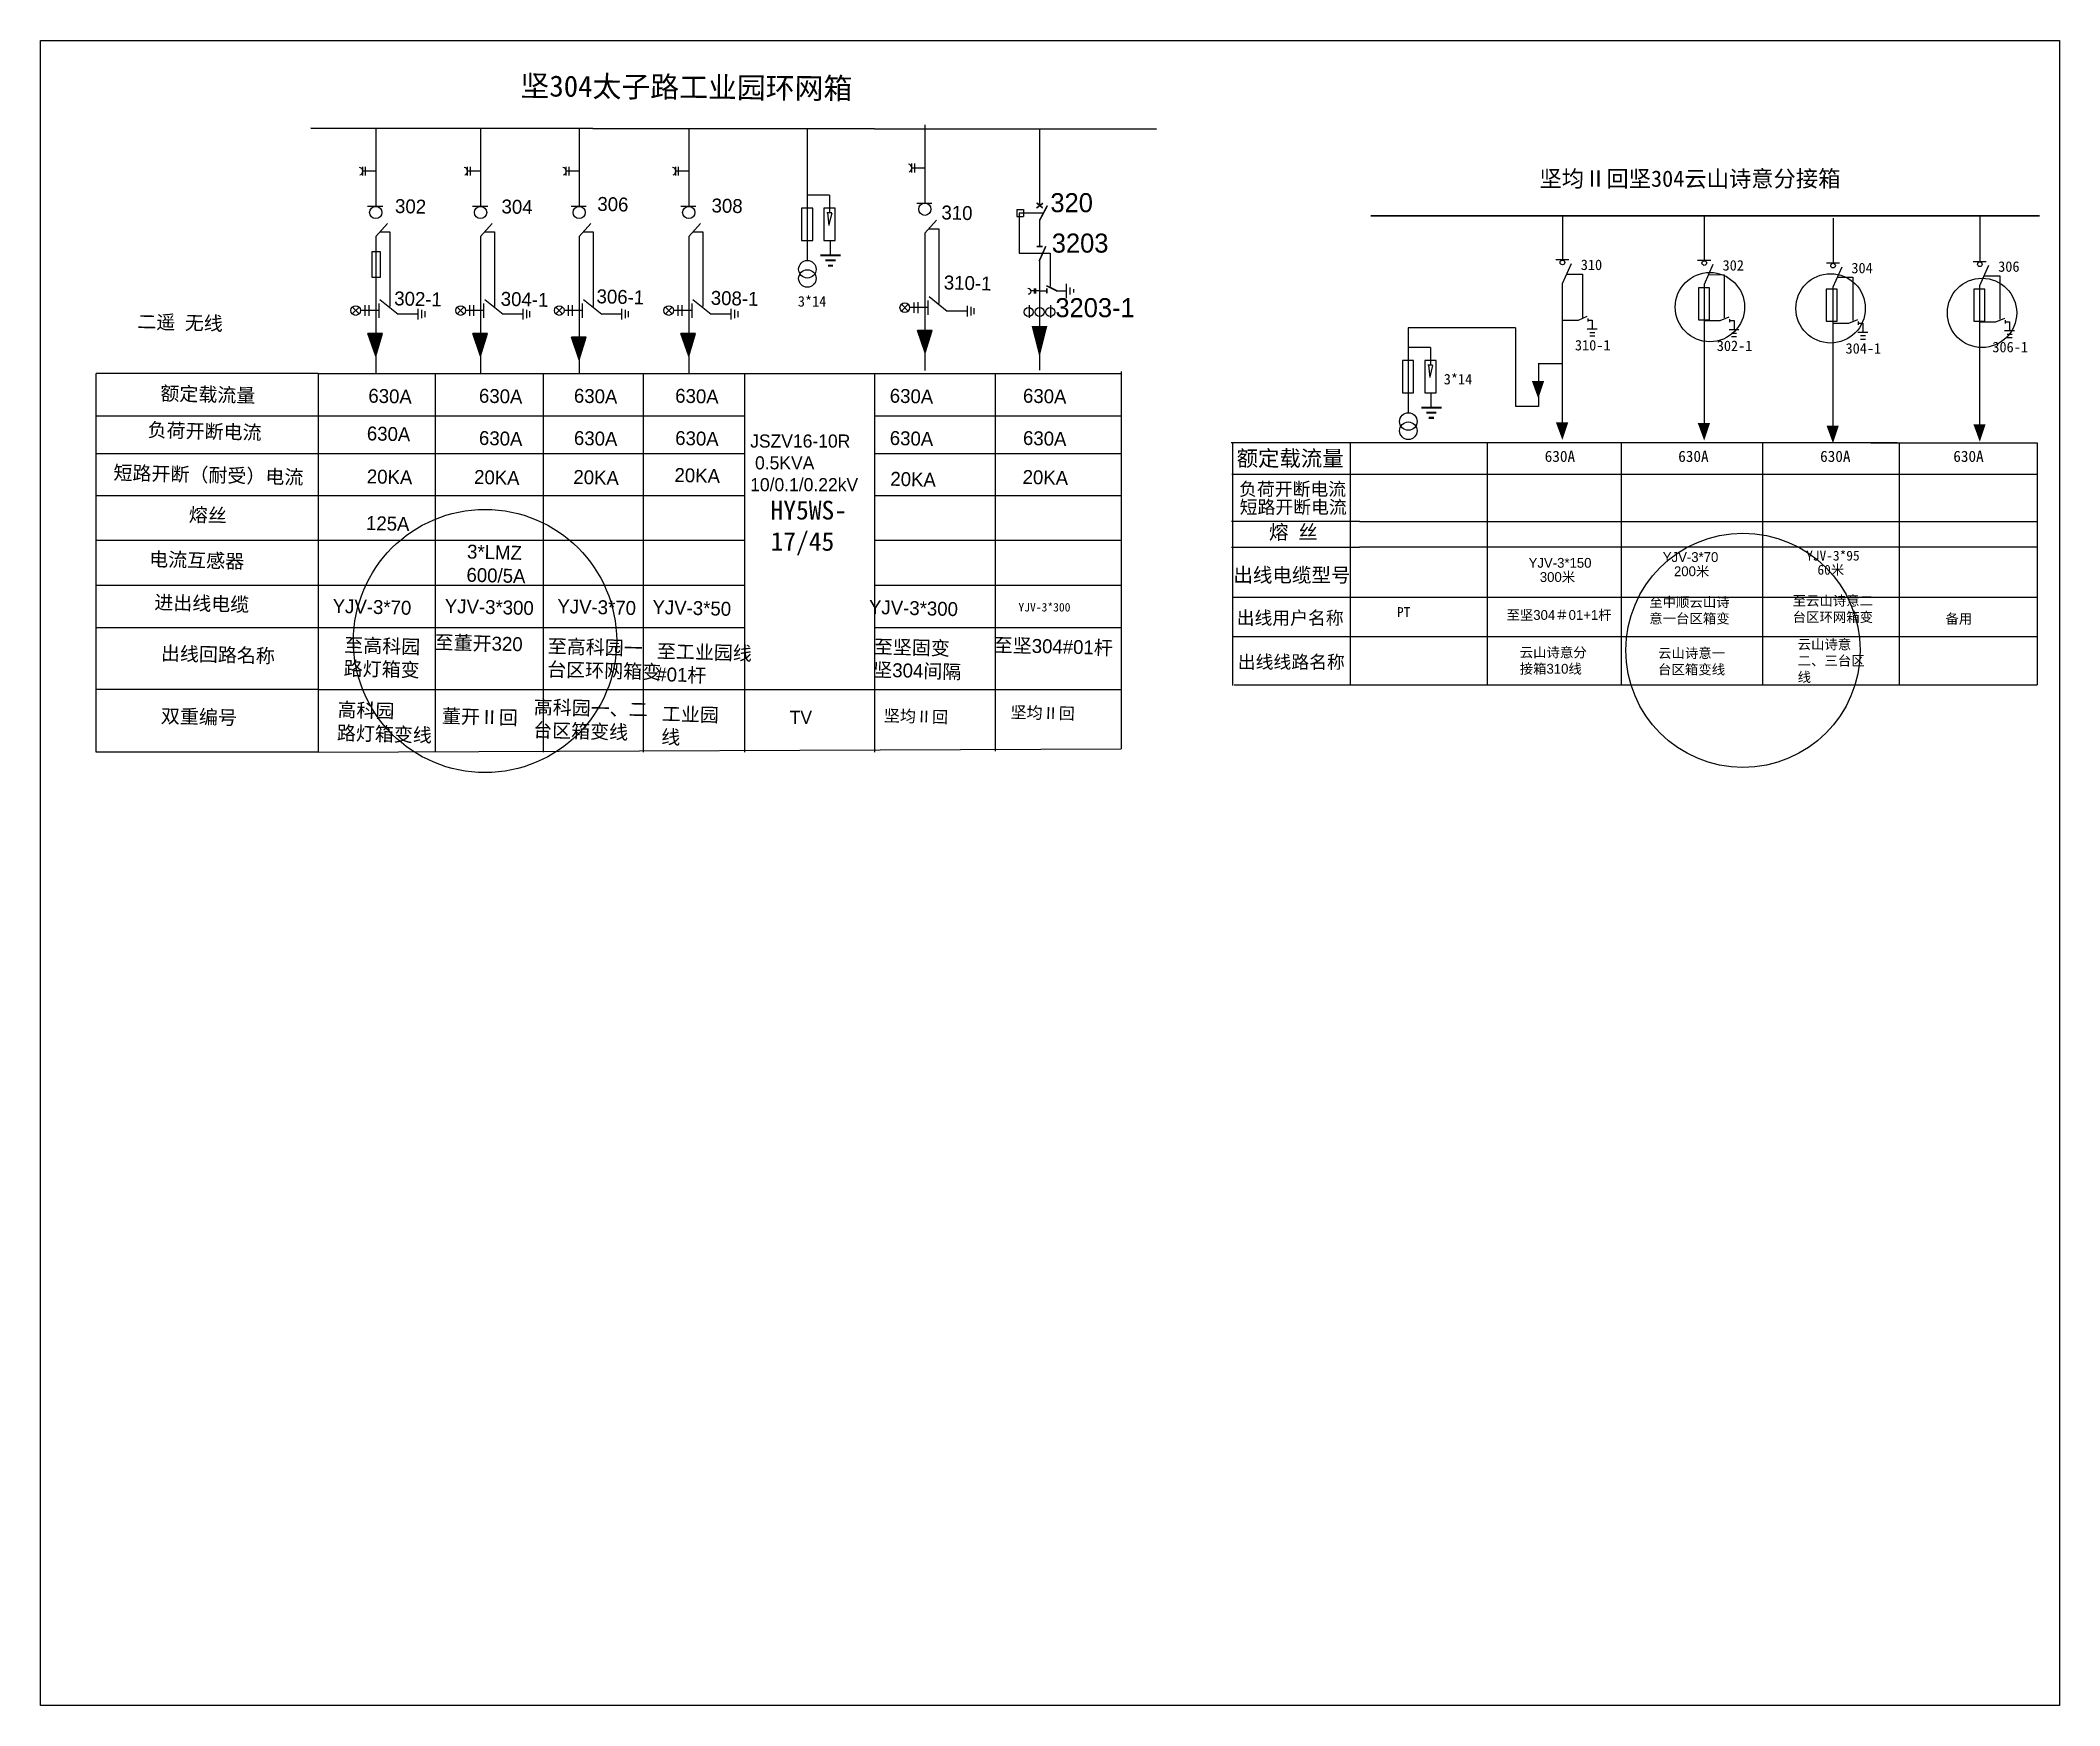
# Model space of a CAD drawing. Header units: millimetres. Extents: x 73 to 3160, y 190 to 2736.
import ezdxf

# ---------------------------------------------------------------- set-up
doc = ezdxf.new("R2010")
doc.units = ezdxf.units.MM
doc.layers.add('1', color=7, linetype='Continuous')
doc.styles.add('_txtstyle_5.32_0_0', font='simsun.ttc', dxfattribs={"height": 5.321023})
doc.styles.add('_txtstyle_8.09_0_0', font='simsun.ttc', dxfattribs={"height": 8.087956})
doc.styles.add('HZ', font='')
doc.styles.add('hztxt_txtstyle_0.00_0_0', font='', dxfattribs={"bigfont": 'hztxt.shx'})
doc.styles.add('hztxt_txtstyle_2.50_0_0', font='', dxfattribs={"height": 2.5, "bigfont": 'hztxt.shx'})
doc.styles.add('hztxt_txtstyle_20.00_0_0', font='', dxfattribs={"height": 20, "bigfont": 'hztxt.shx'})
doc.styles.add('hztxt_txtstyle_2000.00_0_02000', font='', dxfattribs={"height": 2000, "bigfont": 'hztxt.shx'})
doc.styles.add('STYLE1', font='txt.shx', dxfattribs={"height": 2.6})
doc.styles.add('字体', font='', dxfattribs={"height": 2.5})
doc.styles.add('黑体_txtstyle_13.00_0_0', font='simhei.ttf', dxfattribs={"height": 13})
doc.styles.get('HZ').set_extended_font_data('楷体_GB2312')
doc.styles.get('hztxt_txtstyle_0.00_0_0').set_extended_font_data('hztxt')
doc.styles.get('hztxt_txtstyle_2.50_0_0').set_extended_font_data('hztxt')
doc.styles.get('hztxt_txtstyle_20.00_0_0').set_extended_font_data('hztxt')
doc.styles.get('hztxt_txtstyle_2000.00_0_02000').set_extended_font_data('hztxt')
doc.styles.get('字体').set_extended_font_data('SimSun')

# ---------------------------------------------------------------- blocks, each defined once
blk = doc.blocks.new('JD')
for points in [[(-2, 0.2), (-2, -0.2), (2, 0.2), (2, -0.2)], [(1, -1.2), (1, -0.8), (-1, -1.2), (-1, -0.8)], [(-0.5, -1.8), (-0.5, -2.2), (0.5, -1.8), (0.5, -2.2)]]:
    blk.add_trace(points)

msp = doc.modelspace()

# ---------------------------------------------------------------- hatches: boundary and pattern name
h = msp.add_hatch(color=256)
h.paths.add_polyline_path([(585.3, 2287.7), (573.5, 2287.7), (585.3, 2253.1)])
h.paths.add_polyline_path([(595.8, 2287.7), (585.3, 2287.7), (585.3, 2253.1)])
h = msp.add_hatch(color=256)
h.paths.add_polyline_path([(745.7, 2287.7), (733.8, 2287.7), (745.7, 2253.1)])
h.paths.add_polyline_path([(756.2, 2287.7), (745.7, 2287.7), (745.7, 2253.1)])
h = msp.add_hatch(color=256)
h.paths.add_polyline_path([(1063.9, 2287.7), (1052, 2287.7), (1063.9, 2253.1)])
h.paths.add_polyline_path([(1074.4, 2287.7), (1063.9, 2287.7), (1063.9, 2253.1)])
h = msp.add_hatch(color=256)
h.paths.add_polyline_path([(1425.4, 2292.6), (1413.6, 2292.6), (1425.4, 2258)])
h.paths.add_polyline_path([(1436, 2292.6), (1425.4, 2292.6), (1425.4, 2258)])
h = msp.add_hatch(color=256)
h.paths.add_polyline_path([(896.4, 2282.2), (884.6, 2282.2), (896.4, 2247.6)])
h.paths.add_polyline_path([(906.9, 2282.2), (896.4, 2282.2), (896.4, 2247.6)])
for points in [[(2352.8, 2215.1), (2362.6, 2188.3), (2371.6, 2215.1)], [(2389.6, 2151.8), (2399.5, 2125), (2408.5, 2151.8)], [(2606.4, 2150.9), (2616.3, 2124.1), (2625.3, 2150.9)], [(2803.3, 2146.9), (2813.1, 2120.1), (2822.1, 2146.9)], [(3027.8, 2149), (3037.6, 2122.2), (3046.6, 2149)]]:
    msp.add_hatch(color=0).paths.add_polyline_path(points)

# ---------------------------------------------------------------- linework, layer by layer
at = {"lineweight": 70}
msp.add_line((486.2, 2601.8), (1779.1, 2600.3), dxfattribs=at)
for p, q in [((585.3, 2601.8), (585.3, 2482.2)), ((745.7, 2601.8), (745.7, 2482.2)), ((896.4, 2601.8), (896.4, 2482.2)), ((1063.9, 2601.8), (1063.9, 2482.2)), ((1424.8, 2606.6), (1424.8, 2487)), ((565.5, 2529.1), (565.5, 2542.6)), ((585.3, 2535.8), (565.5, 2535.8)), ((569.9, 2529.1), (569.9, 2542.6)), ((725.9, 2529.1), (725.9, 2542.6)), ((745.7, 2535.8), (725.9, 2535.8)), ((730.2, 2529.1), (730.2, 2542.6)), ((876.6, 2529.1), (876.6, 2542.6)), ((896.4, 2535.8), (876.6, 2535.8)), ((881, 2529.1), (881, 2542.6)), ((1044.1, 2529.1), (1044.1, 2542.6)), ((1063.9, 2535.8), (1044.1, 2535.8)), ((1048.4, 2529.1), (1048.4, 2542.6)), ((1405, 2534), (1405, 2547.4)), ((1424.8, 2540.7), (1405, 2540.7)), ((1409.3, 2534), (1409.3, 2547.4)), ((573, 2482.2), (596.2, 2482.2)), ((733.4, 2482.2), (756.5, 2482.2)), ((884.1, 2482.2), (907.2, 2482.2)), ((1051.6, 2482.2), (1074.7, 2482.2)), ((1412.5, 2487), (1435.6, 2487)), ((585.3, 2436.3), (603.2, 2456)), ((591.5, 2443.1), (606.8, 2443.1)), ((606.8, 2443.1), (606.8, 2329.3)), ((745.7, 2436.3), (763.6, 2456)), ((751.8, 2443.1), (767.1, 2443.1)), ((767.1, 2443.1), (767.1, 2329.3)), ((896.4, 2436.3), (914.3, 2456)), ((902.6, 2443.1), (917.9, 2443.1)), ((917.9, 2443.1), (917.9, 2329.3)), ((1063.9, 2436.3), (1081.8, 2456)), ((1070, 2443.1), (1085.3, 2443.1)), ((1085.3, 2443.1), (1085.3, 2329.3)), ((1424.8, 2441.2), (1442.7, 2460.9)), ((1424.8, 2441.2), (1424.8, 2231.3)), ((1430.9, 2447.9), (1446.2, 2447.9)), ((1446.2, 2447.9), (1446.2, 2333.8)), ((585.3, 2436.3), (585.3, 2226.5)), ((745.7, 2436.3), (745.7, 2226.5)), ((896.4, 2436.3), (896.4, 2226.5)), ((1063.9, 2436.3), (1063.9, 2226.5)), ((1280, 2428.5), (1280, 2407.5)), ((549.5, 2317.6), (559.9, 2328.1)), ((560, 2317.6), (549.6, 2328.1)), ((590, 2322.9), (562.2, 2322.9)), ((569, 2314.8), (569, 2330.9)), ((575.1, 2314.7), (575.1, 2331)), ((590, 2333.8), (590, 2311.9)), ((591.7, 2339.7), (619.7, 2317.5)), ((650.4, 2317.5), (619.7, 2317.5)), ((650.4, 2309.3), (650.4, 2325.7)), ((656, 2311), (656, 2323.9)), ((660.9, 2312.8), (660.9, 2321.9)), ((720.3, 2317.6), (709.9, 2328.1)), ((709.9, 2317.6), (720.3, 2328.1)), ((750.3, 2322.9), (722.5, 2322.9)), ((729.3, 2314.8), (729.3, 2330.9)), ((735.5, 2314.7), (735.5, 2331)), ((750.3, 2333.8), (750.3, 2311.9)), ((752.1, 2339.7), (780, 2317.5)), ((810.7, 2317.5), (780, 2317.5)), ((810.7, 2309.3), (810.7, 2325.7)), ((816.3, 2311), (816.3, 2323.9)), ((821.2, 2312.8), (821.2, 2321.9)), ((860.6, 2317.6), (871, 2328.1)), ((871.1, 2317.6), (860.7, 2328.1)), ((901.1, 2322.9), (873.2, 2322.9)), ((880.1, 2314.8), (880.1, 2330.9)), ((886.2, 2314.7), (886.2, 2331)), ((901.1, 2333.8), (901.1, 2311.9)), ((902.8, 2339.7), (930.8, 2317.5)), ((961.5, 2317.5), (930.8, 2317.5)), ((961.5, 2309.3), (961.5, 2325.7)), ((967.1, 2311), (967.1, 2323.9)), ((972, 2312.8), (972, 2321.9)), ((1038.5, 2317.6), (1028.1, 2328.1)), ((1028.1, 2317.6), (1038.5, 2328.1)), ((1068.5, 2322.9), (1040.7, 2322.9)), ((1047.5, 2314.8), (1047.5, 2330.9)), ((1053.7, 2314.7), (1053.7, 2331)), ((1068.5, 2333.8), (1068.5, 2311.9)), ((1070.2, 2339.7), (1098.2, 2317.5)), ((1128.9, 2317.5), (1098.2, 2317.5)), ((1128.9, 2309.3), (1128.9, 2325.7)), ((1134.5, 2311), (1134.5, 2323.9)), ((1139.4, 2312.8), (1139.4, 2321.9)), ((1389, 2322.1), (1399.4, 2332.6)), ((1399.4, 2322.1), (1389, 2332.6)), ((1429.4, 2327.3), (1401.6, 2327.3)), ((1408.4, 2319.3), (1408.4, 2335.3)), ((1414.6, 2319.1), (1414.6, 2335.5)), ((1429.4, 2338.3), (1429.4, 2316.3)), ((1431.2, 2344.2), (1459.1, 2321.9)), ((1489.8, 2321.9), (1459.1, 2321.9)), ((1489.8, 2313.8), (1489.8, 2330.1)), ((1495.4, 2315.4), (1495.4, 2328.4)), ((1500.3, 2317.2), (1500.3, 2326.4)), ((585.3, 2253.1), (573.5, 2287.7)), ((595.8, 2287.7), (573.5, 2287.7)), ((585.3, 2253.1), (595.8, 2287.7)), ((745.7, 2253.1), (733.8, 2287.7)), ((756.2, 2287.7), (733.8, 2287.7)), ((745.7, 2253.1), (756.2, 2287.7)), ((1063.9, 2253.1), (1052, 2287.7)), ((1074.4, 2287.7), (1052, 2287.7)), ((1063.9, 2253.1), (1074.4, 2287.7)), ((1436, 2292.6), (1413.6, 2292.6)), ((1425.4, 2258), (1413.6, 2292.6)), ((1425.4, 2258), (1436, 2292.6)), ((896.4, 2247.6), (884.6, 2282.2)), ((906.9, 2282.2), (884.6, 2282.2)), ((896.4, 2247.6), (906.9, 2282.2)), ((158.1, 1647.9), (158.1, 2226.5)), ((497.6, 2226.5), (158.1, 2226.5)), ((497.6, 2226.5), (497.6, 1647.9)), ((497.6, 2226.5), (1725.1, 2226.5)), ((676.3, 2226.5), (676.3, 1647.9)), ((841.3, 2226.5), (841.3, 1647.9)), ((994.4, 2226.5), (994.4, 1647.9)), ((1149.2, 2226.5), (1149.2, 1647.9)), ((1347.9, 2226.5), (1347.9, 1647.9)), ((1532.1, 2226.5), (1532.1, 1649.3)), ((1725.1, 2229.8), (1725.1, 1652.6)), ((2198.6, 2195.6), (2198.6, 2174.7)), ((158.1, 2161.9), (1149.2, 2161.9)), ((158.1, 2104.2), (1149.2, 2104.2)), ((1893, 2121), (2911.3, 2121)), ((2075.1, 2119.4), (2075.1, 1750.8)), ((158.1, 2039.9), (1149.2, 2039.9)), ((1893.5, 2000.8), (2089.9, 2000.8)), ((158.1, 1971.7), (1149.2, 1971.7)), ((1893.5, 1961.1), (2089.5, 1961.1)), ((158.1, 1902.8), (1149.2, 1902.8)), ((158.1, 1838.4), (1149.2, 1838.4)), ((497.6, 1743.8), (158.1, 1743.8)), ((497.6, 1743.8), (1725.1, 1743.8)), ((497.6, 1648), (158.1, 1648)), ((497.6, 1648), (1725.1, 1652.6))]:
    msp.add_line(p, q)
at = {"linetype": 'Continuous'}
for p, q in [((1245.3, 2400.1), (1245.3, 2600.9)), ((1279.3, 2499.2), (1245.2, 2499.2)), ((1282.4, 2472.1), (1275, 2472.1)), ((1276, 2472.1), (1278.1, 2453.1)), ((1282.4, 2471.5), (1278.1, 2454.2)), ((1279.3, 2499.2), (1279.2, 2472.6)), ((2163.9, 2296.2), (2163.9, 2167.2)), ((2328, 2296.2), (2163.9, 2296.2)), ((2328, 2296.2), (2328, 2176.8)), ((2197.9, 2266.3), (2163.9, 2266.3)), ((2197.9, 2266.3), (2197.9, 2239.7)), ((2201, 2239.2), (2193.6, 2239.2)), ((2194.7, 2239.2), (2196.8, 2220.3)), ((2201, 2238.7), (2196.8, 2221.3)), ((1895.3, 2121.9), (1895.3, 1749.6)), ((2284.7, 2120.7), (2284.7, 1750.8)), ((2489.6, 2120.7), (2489.6, 1750.8)), ((2705.6, 2120.7), (2705.6, 1750.8)), ((2870.8, 2120.8), (3125.1, 2120.7)), ((2914.3, 2120.7), (2914.3, 1750.8)), ((3125.1, 2120.7), (3125.1, 1750.8)), ((1894.1, 2072.6), (3125.1, 2072.6)), ((2089.3, 2000.3), (3125.1, 2000.3)), ((2089.3, 1961.8), (3125.1, 1961.8)), ((1895.3, 1884.7), (3125.1, 1884.7)), ((1896.5, 1824.4), (3125.1, 1824.4)), ((1897.7, 1750.8), (3125.1, 1750.8))]:
    msp.add_line(p, q, dxfattribs=at)
at = {"linetype": 'Continuous', "lineweight": 60}
msp.add_line((2106.5, 2467.8), (3128.9, 2467.8), dxfattribs=at)
at = {"color": 0}
for p, q in [((2399.6, 2468.9), (2399.6, 2400.7)), ((2616.4, 2468), (2616.4, 2399.8)), ((2813.2, 2464), (2813.2, 2395.8)), ((3037.7, 2466.1), (3037.7, 2398)), ((2409.4, 2400.3), (2389.4, 2400.3)), ((2412.9, 2394.2), (2399.3, 2363.5)), ((2406, 2378.7), (2430.1, 2378.6)), ((2430.5, 2312.4), (2430.5, 2378.6)), ((2626.2, 2399.4), (2606.2, 2399.4)), ((2629.7, 2393.4), (2616.1, 2362.7)), ((2622.8, 2377.8), (2646.9, 2377.7)), ((2647.3, 2311.5), (2647.3, 2377.7)), ((2823.1, 2395.4), (2803, 2395.4)), ((2826.6, 2389.4), (2813, 2358.6)), ((3047.6, 2397.5), (3027.5, 2397.5)), ((3051, 2391.5), (3037.4, 2360.8)), ((2399.3, 2363.5), (2399.2, 2151.4)), ((2616.1, 2362.7), (2616, 2150.5)), ((2813, 2358.6), (2812.8, 2146.5)), ((2819.7, 2373.8), (2843.7, 2373.7)), ((2844.2, 2307.5), (2844.2, 2373.7)), ((3037.4, 2360.8), (3037.3, 2148.6)), ((3044.1, 2375.9), (3068.2, 2375.9)), ((3068.6, 2309.6), (3068.6, 2375.9)), ((2399.3, 2308.4), (2423.7, 2308.4)), ((2423.9, 2308.4), (2437.6, 2314.2)), ((2452.6, 2294.3), (2437.5, 2294.3)), ((2438.2, 2310.7), (2438.2, 2306.1)), ((2438.3, 2308.4), (2445.1, 2308.4)), ((2449.1, 2288.9), (2441.4, 2288.9)), ((2445.1, 2308.4), (2445.1, 2294.5)), ((2616.1, 2307.5), (2640.5, 2307.5)), ((2640.7, 2307.5), (2654.4, 2313.3)), ((2669.4, 2293.5), (2654.3, 2293.5)), ((2655, 2309.9), (2655, 2305.2)), ((2655.1, 2307.6), (2661.9, 2307.6)), ((2665.9, 2288), (2658.2, 2288)), ((2661.9, 2307.6), (2661.9, 2293.7)), ((2812.9, 2303.5), (2837.4, 2303.5)), ((2837.5, 2303.5), (2851.3, 2309.3)), ((2866.2, 2289.5), (2851.1, 2289.5)), ((2851.8, 2305.9), (2851.8, 2301.2)), ((2851.9, 2303.5), (2858.7, 2303.5)), ((2858.7, 2303.5), (2858.7, 2289.7)), ((3037.4, 2305.6), (3061.9, 2305.6)), ((3062, 2305.6), (3075.8, 2311.4)), ((3090.7, 2291.6), (3075.6, 2291.6)), ((3076.3, 2308), (3076.3, 2303.3)), ((3076.4, 2305.7), (3083.2, 2305.7)), ((3087.2, 2286.2), (3079.6, 2286.2)), ((3083.2, 2305.7), (3083.2, 2291.8)), ((2449.1, 2283.7), (2441.4, 2283.7)), ((2665.9, 2282.9), (2658.2, 2282.9)), ((2862.8, 2284), (2855.1, 2284)), ((2862.8, 2278.8), (2855.1, 2278.8)), ((3087.2, 2281), (3079.6, 2281)), ((2363.5, 2176.4), (2363.5, 2242.6)), ((2364.1, 2242), (2399.2, 2242)), ((2328, 2176.8), (2363.1, 2176.8))]:
    msp.add_line(p, q, dxfattribs=at)
at = {"ltscale": 12.821227}
for p, q in [((1347.9, 2161.9), (1725.1, 2161.9)), ((1347.9, 2104.2), (1725.1, 2104.2)), ((1347.9, 2039.9), (1725.1, 2039.9)), ((1347.9, 1971.7), (1725.1, 1971.7)), ((1347.9, 1902.8), (1725.1, 1902.8)), ((1347.9, 1838.4), (1725.1, 1838.4))]:
    msp.add_line(p, q, dxfattribs=at)
for points in [[(72.7, 2735.9), (3159.6, 2735.9), (3159.6, 190.2), (72.7, 190.2)], [(579.9, 2413.2), (591.9, 2413.2), (591.9, 2373.6), (579.9, 2373.6)]]:
    msp.add_lwpolyline(points, close=True)
at = {"linetype": 'Continuous'}
for points in [[(1253.4, 2479.3), (1236.2, 2479.3), (1236.2, 2430.1), (1253.4, 2430.1)], [(1287.6, 2479.3), (1270.4, 2479.3), (1270.4, 2430.1), (1287.6, 2430.1)], [(2624.6, 2357.7), (2607.4, 2357.7), (2607.4, 2308.5), (2624.6, 2308.5)], [(2819.8, 2355.7), (2802.6, 2355.7), (2802.6, 2306.6), (2819.8, 2306.6)], [(3045.5, 2355.7), (3028.3, 2355.7), (3028.3, 2306.6), (3045.5, 2306.6)], [(2172.1, 2246.4), (2154.8, 2246.4), (2154.8, 2197.2), (2172.1, 2197.2)], [(2206.3, 2246.4), (2189, 2246.4), (2189, 2197.2), (2206.3, 2197.2)]]:
    msp.add_lwpolyline(points, close=True, dxfattribs=at)
for centre, radius in [((585.3, 2472.8), 9.37), ((745.7, 2472.8), 9.37), ((896.4, 2472.8), 9.37), ((1063.9, 2472.8), 9.37), ((1424.8, 2477.7), 9.37), ((554.8, 2322.9), 7.4), ((715.1, 2322.9), 7.4), ((865.9, 2322.9), 7.4), ((1033.3, 2322.9), 7.4), ((1394.2, 2327.3), 7.4)]:
    msp.add_circle(centre, radius)
for centre in [(1245.3, 2386), (1245.3, 2371.9), (2163.9, 2153.2), (2163.9, 2139.1)]:
    msp.add_circle(centre, 13.4, dxfattribs=at)
at = {"color": 0}
for centre in [(2399.6, 2396.3), (2616.4, 2395.5), (2813.3, 2391.5), (3037.7, 2393.6)]:
    msp.add_circle(centre, 3.54, dxfattribs=at)
at = {"color": 1}
for centre, radius in [((2625, 2328.1), 53), ((2809.5, 2326.2), 53), ((3041, 2319.3), 53), ((752.5, 1817.7), 201.2), ((2675.6, 1803.5), 179.1)]:
    msp.add_circle(centre, radius, dxfattribs=at)
for centre in [(559.7, 2535.8), (720.1, 2535.8), (870.8, 2535.8), (1038.3, 2535.8), (1399.2, 2540.7)]:
    msp.add_arc(centre, 5.79, 285.4746, 83.4913)
for points in [[(1296.1, 2408.8), (1296.1, 2405.7), (1265, 2408.8), (1265, 2405.7)], [(1272.8, 2397.9), (1272.8, 2401), (1288.3, 2397.9), (1288.3, 2401)], [(1284.5, 2393.2), (1284.5, 2390.1), (1276.7, 2393.2), (1276.7, 2390.1)], [(2214.8, 2175.9), (2214.8, 2172.8), (2183.7, 2175.9), (2183.7, 2172.8)], [(2191.4, 2165), (2191.4, 2168.1), (2207, 2165), (2207, 2168.1)], [(2203.1, 2160.4), (2203.1, 2157.3), (2195.3, 2160.4), (2195.3, 2157.3)]]:
    msp.add_trace(points)
at = {"layer": '1'}
for p, q in [((1600.1, 2599.7), (1600.1, 2483.1)), ((1565.7, 2477.5), (1565.7, 2466.8)), ((1565.7, 2477.5), (1575.4, 2477.5)), ((1568.8, 2471.9), (1568.8, 2410.5)), ((1604.9, 2471.9), (1568.8, 2471.9)), ((1575.4, 2477.5), (1575.4, 2466.8)), ((1565.7, 2466.8), (1575.4, 2466.8)), ((1600.1, 2461.2), (1600.1, 2421.2)), ((1568.8, 2410.5), (1616.4, 2410.5)), ((1616.4, 2410.5), (1616.4, 2359.8)), ((1600.1, 2401.3), (1600.1, 2283.4)), ((1600.1, 2352.9), (1611.2, 2352.9)), ((1625.8, 2353.2), (1641, 2353.2)), ((1584.1, 2331.2), (1584.1, 2311.6)), ((1616.8, 2331.2), (1616.8, 2311.6)), ((1600.1, 2267.6), (1600.1, 2231.7))]:
    msp.add_line(p, q, dxfattribs=at)
at = {"layer": '1', "const_width": 2.42}
for points in [[(1595.5, 2479.5), (1605.3, 2486.9)], [(1595.6, 2487.6), (1605, 2479.7)], [(1600.1, 2460.5), (1612.2, 2483.4)], [(1595.7, 2420.6), (1604.7, 2420.6)], [(1599.6, 2398.3), (1609.7, 2421.1)], [(1610.6, 2360.9), (1626.7, 2352.9)], [(1611.2, 2356.6), (1611.2, 2349.2)], [(1594.1, 2282.7), (1606.4, 2282.7), (1600.1, 2270.2), (1594.3, 2282.9)]]:
    msp.add_lwpolyline(points, dxfattribs=at)
at = {"layer": '1'}
for points, format in [([(1582.5, 2357.1, -0.877934), (1582.7, 2347.4)], "xyb"), ([(1600.1, 2299.4, 24.2, 0, 0), (1600.1, 2251.3, 0, 0, 0)], "xyseb")]:
    msp.add_lwpolyline(points, format=format, dxfattribs=at)
for points in [[(1592, 2353), (1586.9, 2353)], [(1592, 2356.4), (1592, 2349)], [(1594.2, 2356.4), (1594.2, 2349)], [(1600.1, 2353), (1594.2, 2353)]]:
    msp.add_lwpolyline(points, dxfattribs=at)
for centre in [(1583.7, 2320.5), (1600.3, 2320.5), (1616.5, 2320.5)]:
    msp.add_circle(centre, 6.97, dxfattribs=at)

# ---------------------------------------------------------------- block references
at = {"layer": '1', "xscale": 5.636193413622095, "yscale": 5.636193413622095, "zscale": 5.636193416704894, "rotation": 90}
msp.add_blockref('JD', (1641.2, 2352.8), dxfattribs=at)

# ---------------------------------------------------------------- texts
at = {"linetype": 'Continuous', "style": 'hztxt_txtstyle_2.50_0_0'}
for s, p in [('320', (1616.8, 2473.2)), ('3203', (1618.9, 2411.4)), ('3203-1', (1624.4, 2312.7))]:
    msp.add_text(s, height=29.12, dxfattribs=at).set_placement(p)
for s, height, p in [('310', 15.99, (2427.6, 2384.8)), ('302', 15.99, (2644.4, 2384)), ('304', 15.99, (2841.3, 2379.9)), ('306', 15.99, (3065.7, 2382.1)), ('3*14', 15.99, (1230.7, 2328.9)), ('310-1', 15.99, (2418.7, 2261.9)), ('302-1', 15.99, (2635.5, 2261)), ('304-1', 15.99, (2832.4, 2257)), ('306-1', 15.99, (3056.8, 2259.1)), ('3*14', 15.99, (2218.1, 2210)), ('630A', 17.06, (2372.5, 2091.5)), ('630A', 17.06, (2576.6, 2091.5)), ('630A', 17.06, (2793.5, 2091.5)), ('630A', 17.06, (2997.1, 2091.5))]:
    msp.add_text(s, height=height).set_placement(p)
at = {"style": 'HZ'}
for s, height, p in [('额定载流量', 23.99, (1901.5, 2085)), ('负荷开断电流', 19.99, (1905.3, 2040)), ('短路开断电流', 19.99, (1906.2, 2012.4)), ('熔 丝', 21.87, (1950.9, 1973.2)), ('出线电缆型号', 21.87, (1896.5, 1907.6)), ('出线用户名称', 19.99, (1901.5, 1843)), ('出线线路名称', 19.99, (1903.2, 1775.7))]:
    msp.add_text(s, height=height, dxfattribs=at).set_placement(p)
at = {"attachment_point": 1}
for s, insert, char_height, width, rotation, style in [('{\\fSimSun|b0|i0|c134|p2;\\H4x;坚\\fKaiTi_GB2312|b0|i0|c134|p49;304\\fSimSun|b0|i0|c134|p2;太子路工业园环网箱}', (806.8, 2682.7), 8.088, 3206.722, 359.5341, '_txtstyle_8.09_0_0'), ('{\\f\uffbfﾬￌﾣﾤ_GB2312|b0|i0|c134|p49;\\H4x;125A}', (570.8, 2008.8), 5.321, 2109.685, 358.5424, '_txtstyle_5.32_0_0'), ('{\\f\uffbfﾬￌﾣﾤ_GB2312|b0|i0|c134|p49;\\H4x;YJV-3*70}', (519.8, 1882), 5.321, 2109.685, 358.5424, '_txtstyle_5.32_0_0'), ('{\\f\uffbfﾬￌﾣﾤ_GB2312|b0|i0|c134|p49;\\H4x;YJV-3*50}', (1008.7, 1880.4), 5.321, 2109.685, 358.5424, '_txtstyle_5.32_0_0')]:
    msp.add_mtext(s, dxfattribs=dict(at, insert=insert, char_height=char_height, width=width, rotation=rotation, style=style))
at = {"color": 7, "linetype": 'Continuous', "insert": (2364.4, 2537), "char_height": 25, "width": 528.211, "attachment_point": 1, "style": '字体'}
msp.add_mtext('坚均Ⅱ回坚304云山诗意分接箱', dxfattribs=at)
at = {"attachment_point": 1, "rotation": 358.5424}
for s, insert, char_height, width in [('{\\f\uffbfﾬￌﾣﾤ_GB2312|b0|i0|c134|p49;\\P\\H4x;302}', (615.4, 2502.2), 5.321, 2109.685), ('{\\f\uffbfﾬￌﾣﾤ_GB2312|b0|i0|c134|p49;\\P\\H4x;304}', (778.2, 2501.6), 5.321, 2109.685), ('{\\f\uffbfﾬￌﾣﾤ_GB2312|b0|i0|c134|p49;\\P\\H4x;306}', (924.7, 2505.5), 5.321, 2109.685), ('{\\f\uffbfﾬￌﾣﾤ_GB2312|b0|i0|c134|p49;\\P\\H4x;308}', (1099.3, 2503.1), 5.321, 2109.685), ('{\\f\uffbfﾬￌﾣﾤ_GB2312|b0|i0|c134|p49;\\H4x;\\P310}', (1451.4, 2519), 5.321, 2109.685), ('{\\f\uffbfﾬￌﾣﾤ_GB2312|b0|i0|c134|p49;\\P\\H4x;302-1}', (614.2, 2361), 5.321, 2109.685), ('{\\f\uffbfﾬￌﾣﾤ_GB2312|b0|i0|c134|p49;\\P\\H4x;304-1}', (777, 2360.4), 5.321, 2109.685), ('{\\f\uffbfﾬￌﾣﾤ_GB2312|b0|i0|c134|p49;\\P\\H4x;306-1}', (923.5, 2364.2), 5.321, 2109.685), ('{\\f\uffbfﾬￌﾣﾤ_GB2312|b0|i0|c134|p49;\\P\\H4x;308-1}', (1098.1, 2361.9), 5.321, 2109.685), ('{\\f\uffbfﾬￌﾣﾤ_GB2312|b0|i0|c134|p49;\\P\\H4x;310-1}', (1454.4, 2385.4), 5.321, 2109.685), ('{\\fSimSun|b0|i0|c134|p2;\\H4x;二遥 无线}', (221.3, 2316.9), 5.321, 2109.685), ('{\\fSimSun|b0|i0|c134|p2;\\H4x;额定载流量}', (256.5, 2207.2), 5.321, 2109.685), ('{\\f\uffbfﾬￌﾣﾤ_GB2312|b0|i0|c134|p49;\\H4x;630A}', (574.4, 2203.4), 5.321, 2109.685), ('{\\f\uffbfﾬￌﾣﾤ_GB2312|b0|i0|c134|p49;\\H4x;630A}', (743.5, 2203.4), 5.321, 2109.685), ('{\\f\uffbfﾬￌﾣﾤ_GB2312|b0|i0|c134|p49;\\H4x;630A}', (888.7, 2203.4), 5.321, 2109.685), ('{\\f\uffbfﾬￌﾣﾤ_GB2312|b0|i0|c134|p49;\\H4x;630A}', (1043.5, 2203.4), 5.321, 2109.685), ('{\\f\uffbfﾬￌﾣﾤ_GB2312|b0|i0|c134|p49;\\H4x;630A}', (1371.5, 2203.4), 5.321, 2109.685), ('{\\f\uffbfﾬￌﾣﾤ_GB2312|b0|i0|c134|p49;\\H4x;630A}', (1575.2, 2203.4), 5.321, 2109.685), ('{\\f\uffbfﾬￌﾣﾤ_GB2312|b0|i0|c134|p49;\\H4x;负荷开断电流}', (237, 2151.3), 5.321, 2109.685), ('{\\f\uffbfﾬￌﾣﾤ_GB2312|b0|i0|c134|p49;\\H4x;630A}', (572.1, 2145.8), 5.321, 2109.685), ('{\\f\uffbfﾬￌﾣﾤ_GB2312|b0|i0|c134|p49;\\H4x;630A}', (743.5, 2138.8), 5.321, 2109.685), ('{\\f\uffbfﾬￌﾣﾤ_GB2312|b0|i0|c134|p49;\\H4x;630A}', (888.7, 2138.8), 5.321, 2109.685), ('{\\f\uffbfﾬￌﾣﾤ_GB2312|b0|i0|c134|p49;\\H4x;630A}', (1043.5, 2138.8), 5.321, 2109.685), ('{\\f\uffbfﾬￌﾣﾤ_GB2312|b0|i0|c134|p49;\\H4x;630A}', (1371.5, 2138.8), 5.321, 2109.685), ('{\\f\uffbfﾬￌﾣﾤ_GB2312|b0|i0|c134|p49;\\H4x;630A}', (1575.2, 2138.8), 5.321, 2109.685), ('{\\f\uffbfﾬￌﾣﾤ_GB2312|b0|i0|c134|p49;\\H4x;短路开断（耐受）电流}', (184.8, 2086), 5.321, 2109.685), ('{\\f\uffbfﾬￌﾣﾤ_GB2312|b0|i0|c134|p49;\\H4x;20KA}', (572.1, 2080.1), 5.321, 2109.685), ('{\\f\uffbfﾬￌﾣﾤ_GB2312|b0|i0|c134|p49;\\H4x;20KA}', (736, 2079.2), 5.321, 2109.685), ('{\\f\uffbfﾬￌﾣﾤ_GB2312|b0|i0|c134|p49;\\H4x;20KA}', (887.8, 2079.2), 5.321, 2109.685), ('{\\f\uffbfﾬￌﾣﾤ_GB2312|b0|i0|c134|p49;\\H4x;20KA}', (1042.4, 2082.2), 5.321, 2109.685), ('{\\f\uffbfﾬￌﾣﾤ_GB2312|b0|i0|c134|p49;\\H4x;20KA}', (1372.4, 2076.4), 5.321, 2109.685), ('{\\f\uffbfﾬￌﾣﾤ_GB2312|b0|i0|c134|p49;\\H4x;20KA}', (1574.6, 2079.2), 5.321, 2109.685), ('{\\f\uffbfﾬￌﾣﾤ_GB2312|b0|i0|c134|p49;\\H4x;熔丝}', (299.9, 2021.5), 5.321, 2109.685), ('{\\f\uffbfﾬￌﾣﾤ_GB2312|b0|i0|c134|p49;\\H4x;电流互感器}', (239.4, 1953.7), 5.321, 2109.685), ('{\\f\uffbfﾬￌﾣﾤ_GB2312|b0|i0|c134|p49;\\H4x;3*LMZ\\P600/5A}', (725.3, 1965.1), 5.321, 2109.685), ('{\\f\uffbfﾬￌﾣﾤ_GB2312|b0|i0|c134|p49;\\H4x;进出线电缆}', (247.2, 1887.7), 5.321, 2109.685), ('{\\f\uffbfﾬￌﾣﾤ_GB2312|b0|i0|c134|p49;\\H4x;YJV-3*300}', (691.2, 1882), 5.321, 2109.685), ('{\\f\uffbfﾬￌﾣﾤ_GB2312|b0|i0|c134|p49;\\H4x;YJV-3*70}', (863.3, 1881.7), 5.321, 2109.685), ('{\\f\uffbfﾬￌﾣﾤ_GB2312|b0|i0|c134|p49;\\H4x;YJV-3*300}', (1339.7, 1880.4), 5.321, 2109.685), ('{\\fSimSun|b0|i0|c134|p2;\\H4x;至高科园\\f\uffbfﾬￌﾣﾤ_GB2312|b0|i0|c134|p49;\\P\\fSimSun|b0|i0|c134|p2;路灯箱变}', (537.6, 1822.3), 5.321, 2109.685), ('{\\fSimSun|b0|i0|c134|p2;至董开\\f\uffbfﾬￌﾣﾤ_GB2312|b0|i0|c134|p49;320}', (675.7, 1826.7), 21.284, 149.879), ('{\\f\uffbfﾬￌﾣﾤ_GB2312|b0|i0|c134|p49;\\H4x;至高科园一\\P台区环网箱变}', (848.7, 1820.8), 5.321, 2109.685), ('{\\f\uffbfﾬￌﾣﾤ_GB2312|b0|i0|c134|p49;\\H4x;至坚固变\\P坚304间隔}', (1347.2, 1820), 5.321, 2109.685), ('{\\fSimSun|b0|i0|c134|p2;\\H4x;至坚\\f\uffbfﾬￌﾣﾤ_GB2312|b0|i0|c134|p49;304#01\\fSimSun|b0|i0|c134|p2;杆}', (1530.5, 1822.4), 5.321, 207.762), ('{\\f\uffbfﾬￌﾣﾤ_GB2312|b0|i0|c134|p49;\\H4x;出线回路名称}', (257.3, 1809.8), 5.321, 2109.685), ('{\\f\uffbfﾬￌﾣﾤ_GB2312|b0|i0|c134|p49;\\H4x;至工业园线#01杆}', (1015.5, 1813.1), 5.321, 151.545), ('{\\fSimSun|b0|i0|c134|p2;\\H4x;高科园一、二\\f\uffbfﾬￌﾣﾤ_GB2312|b0|i0|c134|p49;\\P\\fSimSun|b0|i0|c134|p2;台区箱变线}', (827.3, 1727.9), 5.321, 2109.685), ('{\\f\uffbfﾬￌﾣﾤ_GB2312|b0|i0|c134|p49;\\H4x;双重编号}', (257.3, 1714), 5.321, 2109.685), ('{\\f\uffbfﾬￌﾣﾤ_GB2312|b0|i0|c134|p49;\\H4x;高科园\\P路灯箱变线}', (527.2, 1723.5), 5.321, 2109.685), ('{\\fSimSun|b0|i0|c134|p2;\\H4x;董开Ⅱ回}', (686.8, 1713.9), 5.321, 115.356), ('{\\f\uffbfﾬￌﾣﾤ_GB2312|b0|i0|c134|p49;\\H4x;工业园线}', (1023.1, 1717.3), 5.321, 100.641), ('{\\fSimSun|b0|i0|c134|p2;\\H3.383x;坚均Ⅱ回}', (1362.4, 1712.8), 5.321, 169.407), ('{\\fSimSun|b0|i0|c134|p2;\\H3.383x;坚均Ⅱ回}', (1556.1, 1718.1), 5.321, 169.407)]:
    msp.add_mtext(s, dxfattribs=dict(at, insert=insert, char_height=char_height, width=width))
at = {"color": 7, "linetype": 'Continuous', "lineweight": 0, "ltscale": 14.445437, "insert": (1157.8, 2133.4), "char_height": 20, "width": 194.8, "attachment_point": 1, "style": 'hztxt_txtstyle_20.00_0_0'}
msp.add_mtext('JSZV16-10R^J 0.5KVA\\P10/0.1/0.22kV', dxfattribs=at)
at = {"linetype": 'Continuous', "insert": (1189, 2032), "char_height": 28.62, "width": 259.488, "attachment_point": 1, "style": 'hztxt_txtstyle_0.00_0_0'}
msp.add_mtext('{\\fSimSun|b0|i0|c134|p2;HY5WS-\\P17/45}', dxfattribs=at)
at = {"color": 0, "linetype": 'Continuous', "char_height": 15.023, "attachment_point": 1, "style": 'STYLE1'}
for s, insert, width in [('{\\f\uffbfﾬￌﾣﾤ_GB2312|b0|i0|c134|p49;YJV-3*150}', (2347.9, 1944.7), 114.508), ('{\\f\uffbfﾬￌﾣﾤ_GB2312|b0|i0|c134|p49;YJV-3*70}', (2553, 1953.5), 114.508), ('{\\fKaiTi_GB2312|b0|i0|c134|p49;YJV-3*95}', (2772.2, 1955.7), 114.508), ('{\\f\uffbfﾬￌﾣﾤ_GB2312|b0|i0|c134|p49;300\\f\uffbfﾬￌﾣﾤ_GB2312|b0|i0|c134|p2;米}', (2365, 1923), 114.508), ('{\\f\uffbfﾬￌﾣﾤ_GB2312|b0|i0|c134|p49;200\\f\uffbfﾬￌﾣﾤ_GB2312|b0|i0|c134|p2;米}', (2570.1, 1931.8), 114.508), ('{\\fKaiTi_GB2312|b0|i0|c134|p49;60\\fKaiTi_GB2312|b0|i0|c134|p2;米}', (2789.4, 1934.1), 114.508), ('{\\fSimSun|b0|i0|c134|p2;至中顺云山诗意一台区箱变}', (2532.3, 1884.6), 132.341), ('{\\fKaiTi_GB2312|b0|i0|c134|p49;至云山诗意二台区环网箱变}', (2751.5, 1886.8), 132.341), ('{\\fSimSun|b0|i0|c134|p2;PT}', (2146.6, 1869.5), 114.508), ('{\\f\uffbfﾬￌﾣﾤ_GB2312|b0|i0|c134|p49;至坚304＃01+1杆}', (2314, 1865), 201.582), ('{\\fSimSun|b0|i0|c134|p2;备用}', (2985.1, 1859.2), 114.508), ('{\\fKaiTi_GB2312|b0|i0|c134|p49;云山诗意二、三台区线}', (2759.1, 1820.1), 114.508), ('{\\f\uffbfﾬￌﾣﾤ_GB2312|b0|i0|c134|p49;云山诗意分接箱310线}', (2334.2, 1807.8), 114.508), ('{\\fSimSun|b0|i0|c134|p2;云山诗意一台区箱变线}', (2545.8, 1806.7), 114.508)]:
    msp.add_mtext(s, dxfattribs=dict(at, insert=insert, width=width))
at = {"color": 7, "linetype": 'Continuous', "lineweight": 0, "ltscale": 7.692736, "insert": (1567.9, 1875.8), "char_height": 13, "attachment_point": 1, "style": '黑体_txtstyle_13.00_0_0'}
msp.add_mtext('YJV-3*300', dxfattribs=at)
at = {"color": 7, "linetype": 'Continuous', "lineweight": 0, "ltscale": 14.445437, "insert": (1218.2, 1711), "char_height": 20, "attachment_point": 1, "style": 'hztxt_txtstyle_2000.00_0_02000'}
msp.add_mtext('TV', dxfattribs=at)

doc.saveas('drawing.dxf')
